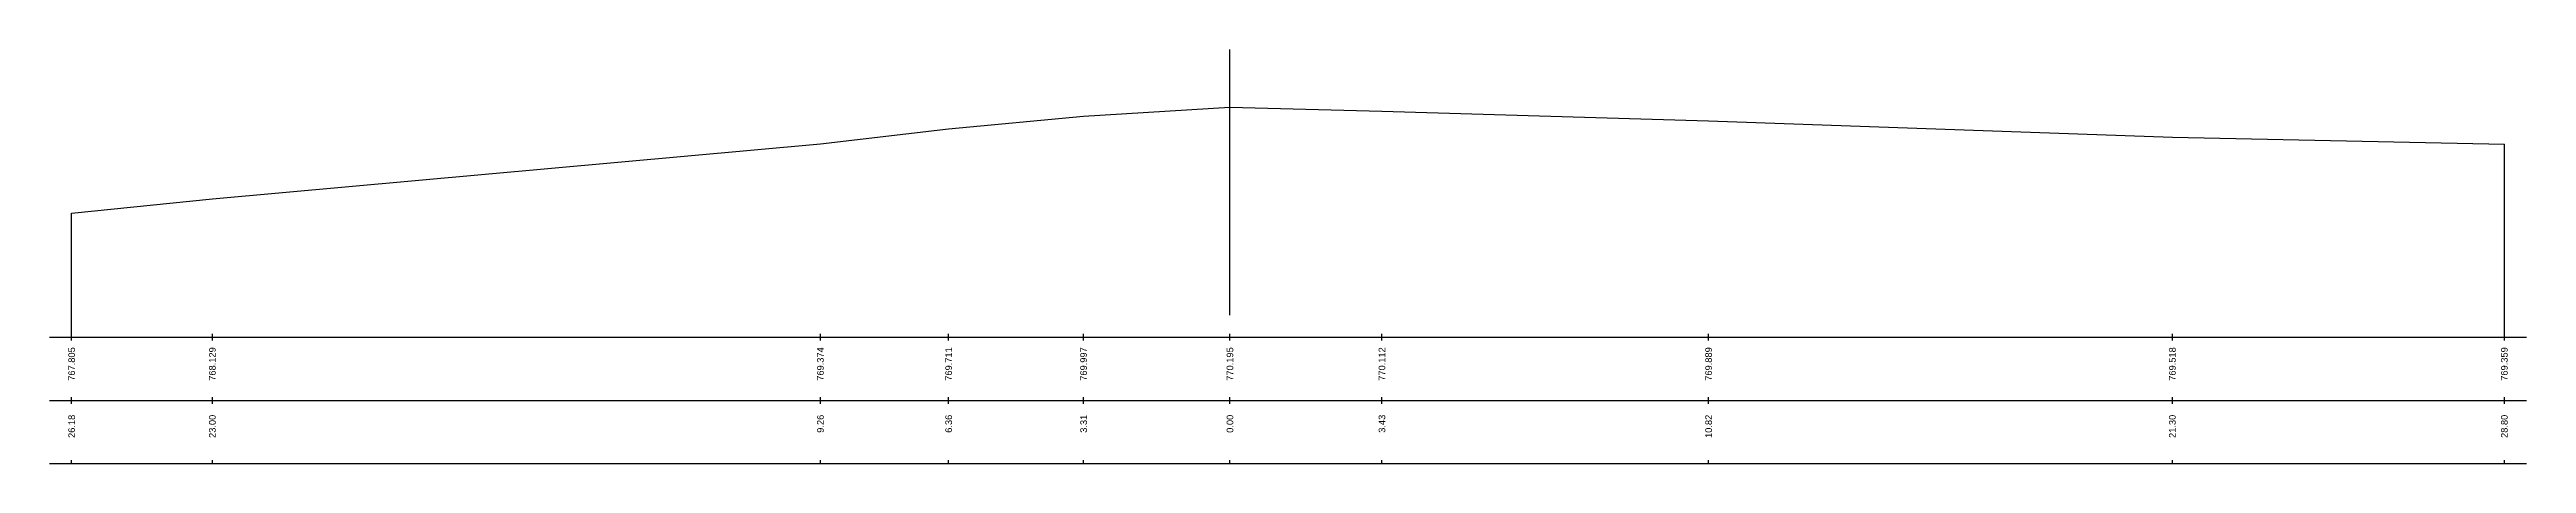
# Model space of a CAD drawing. Header units: millimetres. Extents: x 505 to 14020, y 627 to 6964.
# Drawn here: x 8594 to 9153, y 5782 to 5875 of the extents above; entities that cross this region are included whole.
import ezdxf
from ezdxf.enums import TextEntityAlignment as Align

# ---------------------------------------------------------------- set-up
doc = ezdxf.new("R2010")
doc.units = ezdxf.units.MM
for name, color, linetype in [('CL', 4, 'Continuous'), ('CS_Drawing', 7, 'Continuous'), ('GL', 3, 'Continuous')]:
    doc.layers.add(name, color=color, linetype=linetype)
doc.styles.get("Standard").update_dxf_attribs({"font": 'arial.ttf'})

msp = doc.modelspace()

# ---------------------------------------------------------------- texts
at = {"layer": 'CS_Drawing'}
for s, p in [('767.805', (8598.562, 5808.11)), ('768.129', (8630.362, 5808.11)), ('769.374', (8767.796, 5808.11)), ('769.711', (8796.78, 5808.11)), ('769.997', (8827.277, 5808.11)), ('770.195', (8860.358, 5808.11)), ('770.112', (8894.708, 5808.11)), ('769.889', (8968.546, 5808.11)), ('769.518', (9073.371, 5808.11)), ('769.359', (9148.398, 5808.11)), ('26.18', (8598.562, 5792.86)), ('23.00', (8630.362, 5792.86)), ('9.26', (8767.796, 5792.86)), ('6.36', (8796.78, 5792.86)), ('3.31', (8827.277, 5792.86)), ('0.00', (8860.358, 5792.86)), ('3.43', (8894.708, 5792.86)), ('10.82', (8968.546, 5792.86)), ('21.30', (9073.371, 5792.86)), ('28.80', (9148.398, 5792.86))]:
    msp.add_text(s, height=1.5, rotation=90, dxfattribs=at).set_placement(p, align=Align.MIDDLE_RIGHT)

# ---------------------------------------------------------------- linework, layer by layer
at = {"layer": 'CL', "ltscale": 10}
msp.add_line((8860.362, 5815.36), (8860.362, 5875.36), dxfattribs=at)
at = {"layer": 'CS_Drawing'}
for p, q in [((9148.398, 5810.36), (9148.398, 5853.95)), ((8598.562, 5810.36), (8598.562, 5838.41)), ((8598.562, 5809.61), (8598.562, 5811.11)), ((8630.362, 5809.61), (8630.362, 5811.11)), ((8767.796, 5809.61), (8767.796, 5811.11)), ((8796.78, 5809.61), (8796.78, 5811.11)), ((8827.277, 5809.61), (8827.277, 5811.11)), ((8860.358, 5809.61), (8860.358, 5811.11)), ((8894.708, 5809.61), (8894.708, 5811.11)), ((8968.546, 5809.61), (8968.546, 5811.11)), ((9073.371, 5809.61), (9073.371, 5811.11)), ((9148.398, 5809.61), (9148.398, 5811.11)), ((8593.562, 5810.36), (9153.398, 5810.36)), ((8593.562, 5796.11), (9153.398, 5796.11)), ((8593.562, 5796.11), (9153.398, 5796.11)), ((8598.562, 5795.36), (8598.562, 5796.86)), ((8630.362, 5795.36), (8630.362, 5796.86)), ((8767.796, 5795.36), (8767.796, 5796.86)), ((8796.78, 5795.36), (8796.78, 5796.86)), ((8827.277, 5795.36), (8827.277, 5796.86)), ((8860.358, 5795.36), (8860.358, 5796.86)), ((8894.708, 5795.36), (8894.708, 5796.86)), ((8968.546, 5795.36), (8968.546, 5796.86)), ((9073.371, 5795.36), (9073.371, 5796.86)), ((9148.398, 5795.36), (9148.398, 5796.86)), ((8593.562, 5781.86), (9153.398, 5781.86)), ((8598.562, 5781.86), (8598.562, 5782.61)), ((8630.362, 5781.86), (8630.362, 5782.61)), ((8767.796, 5781.86), (8767.796, 5782.61)), ((8796.78, 5781.86), (8796.78, 5782.61)), ((8827.277, 5781.86), (8827.277, 5782.61)), ((8860.358, 5781.86), (8860.358, 5782.61)), ((8894.708, 5781.86), (8894.708, 5782.61)), ((8968.546, 5781.86), (8968.546, 5782.61)), ((9073.371, 5781.86), (9073.371, 5782.61)), ((9148.398, 5781.86), (9148.398, 5782.61))]:
    msp.add_line(p, q, dxfattribs=at)
at = {"layer": 'GL'}
msp.add_lwpolyline([(8598.562, 5838.41), (8630.362, 5841.65), (8767.796, 5854.1), (8796.78, 5857.47), (8827.277, 5860.33), (8860.358, 5862.31), (8894.708, 5861.48), (8968.546, 5859.25), (9073.371, 5855.54), (9148.398, 5853.95)], dxfattribs=at)

msp.set_redraw_order([(e.dxf.handle, doc.entitydb.next_handle()) for e in msp.query("TEXT MTEXT ATTDEF DIMENSION ARC_DIMENSION")])  # texts and dimensions are drawn at this point

doc.saveas('drawing.dxf')
